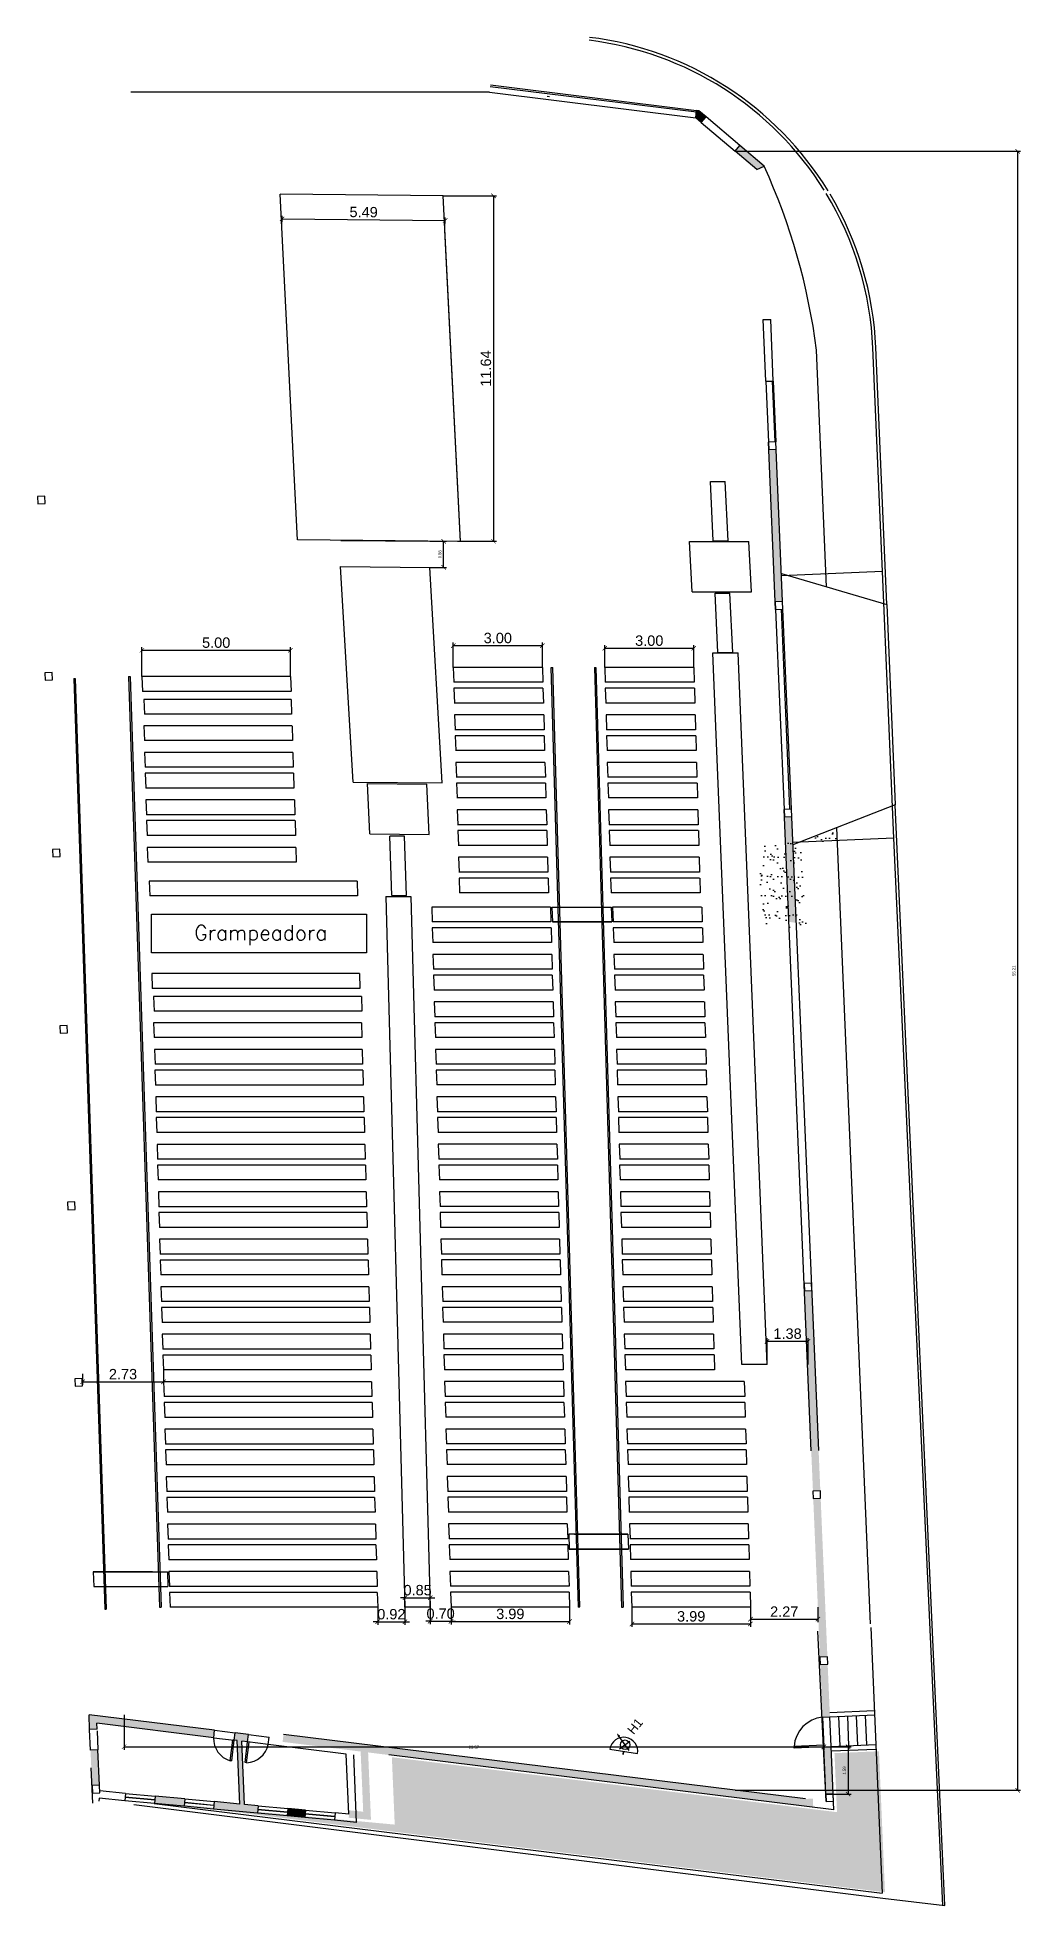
# Model space of a CAD drawing. Extents: x 642490.5 to 642523.6, y 7675175.7 to 7675238.7.
import ezdxf

# ---------------------------------------------------------------- set-up
doc = ezdxf.new("R2010")
doc.units = 0
doc.header["$MEASUREMENT"] = 0
doc.header["$PDMODE"] = 32
doc.header["$PDSIZE"] = 3
doc.layers.get('0').update_dxf_attribs({"linetype": 'CONTINUOUS'})
doc.layers.get('DEFPOINTS').update_dxf_attribs({"linetype": 'CONTINUOUS'})
for name, color, linetype in [('COTA', 1, 'CONTINUOUS'), ('SÍMBOLO', 50, 'CONTINUOUS'), ('traço fraco', 1, 'CONTINUOUS')]:
    doc.layers.add(name, color=color, linetype=linetype)
doc.styles.add('ARIAL', font='arial.ttf')
doc.styles.add('ROMANS', font='ROMANS.SHX')
doc.styles.add('Util2000', font='arial.ttf')
doc.dimstyles.new('ext_1-100_m_ms_100', dxfattribs={"dimscale": 0.1, "dimtxt": 1, "dimasz": 1.5, "dimexe": 1, "dimexo": 0, "dimgap": 0.75, "dimtad": 1, "dimzin": 1, "dimdsep": 46, "dimtxsty": 'Util2000', "dimblk": 'ARCHTICK', "dimcen": 1.5, "dimclrd": 1, "dimclre": 1, "dimclrt": 2, "dimazin": 3, "dimtfac": 1, "dimtix": 1, "dimtmove": 1, "dimatfit": 3, "dimfxl": 1, "dimtolj": 1, "dimtzin": 12, "dimarcsym": 0})

msp = doc.modelspace()

# ---------------------------------------------------------------- texts
at = {"ltscale": 0.1, "transparency": 33554687, "style": 'ROMANS'}
msp.add_text('Grampeadora', height=0.5, dxfattribs=at).set_placement((642495.814, 7675208.248))
at = {"layer": 'SÍMBOLO', "color": 240, "transparency": 33554687, "insert": (642510.374, 7675181.656), "char_height": 0.3, "width": 2.61336, "attachment_point": 1, "rotation": 50.76681, "style": 'ARIAL'}
msp.add_mtext('H1', dxfattribs=at)

# ---------------------------------------------------------------- blocks, each defined once
blk = doc.blocks.new('_ArchTick')
at = {"color": 0, "linetype": 'ByBlock', "transparency": 33554687, "const_width": 0.15}
blk.add_lwpolyline([(-0.5, -0.5), (0.5, 0.5)], dxfattribs=at)
blk = doc.blocks.new('*D1470')
at = {"color": 1, "lineweight": -2, "transparency": 33554687}
for p, q in [((642493.446, 7675182.151), (642493.446, 7675180.974)), ((642493.446, 7675181.074), (642517.013, 7675181.074)), ((642517.013, 7675181.074), (642517.013, 7675180.974))]:
    blk.add_line(p, q, dxfattribs=at)
at = {"layer": 'DEFPOINTS', "color": 0, "transparency": 33554687}
for p in [(642493.446, 7675182.151), (642517.013, 7675181.074), (642517.013, 7675181.074)]:
    blk.add_point(p, dxfattribs=at)
at = {"color": 1, "linetype": 'ByBlock', "lineweight": -2, "transparency": 33554687, "xscale": 0.15, "yscale": 0.15, "zscale": 0.15, "rotation": 180}
blk.add_blockref('_ArchTick', (642493.446, 7675181.074), dxfattribs=at)
at = {"color": 1, "linetype": 'ByBlock', "lineweight": -2, "transparency": 33554687, "xscale": 0.15, "yscale": 0.15, "zscale": 0.15}
blk.add_blockref('_ArchTick', (642517.013, 7675181.074), dxfattribs=at)
at = {"color": 2, "transparency": 33554687, "insert": (642505.23, 7675181.06), "char_height": 0.1, "attachment_point": 5, "style": 'Util2000'}
blk.add_mtext('\\A1;23.57', dxfattribs=at)
blk = doc.blocks.new('*D1471')
at = {"color": 1, "lineweight": -2, "transparency": 33554687}
for p, q in [((642517.013, 7675181.074), (642517.931, 7675181.074)), ((642517.831, 7675181.074), (642517.831, 7675179.481)), ((642517.081, 7675179.481), (642517.931, 7675179.481))]:
    blk.add_line(p, q, dxfattribs=at)
at = {"layer": 'DEFPOINTS', "color": 0, "transparency": 33554687}
for p in [(642517.013, 7675181.074), (642517.081, 7675179.481), (642517.831, 7675179.481)]:
    blk.add_point(p, dxfattribs=at)
at = {"color": 1, "linetype": 'ByBlock', "lineweight": -2, "transparency": 33554687, "xscale": 0.15, "yscale": 0.15, "zscale": 0.15}
for p, rotation in [((642517.831, 7675181.074), 90), ((642517.831, 7675179.481), 270)]:
    blk.add_blockref('_ArchTick', p, dxfattribs=dict(at, rotation=rotation))
at = {"color": 2, "transparency": 33554687, "insert": (642517.705, 7675180.277), "char_height": 0.1, "attachment_point": 5, "rotation": 90, "style": 'Util2000'}
blk.add_mtext('\\A1;1.59', dxfattribs=at)
blk = doc.blocks.new('*D1472')
at = {"color": 1, "lineweight": -2, "transparency": 33554687}
for p, q in [((642514.029, 7675234.822), (642523.644, 7675234.822)), ((642523.544, 7675234.822), (642523.544, 7675179.609)), ((642514.029, 7675179.609), (642523.644, 7675179.609))]:
    blk.add_line(p, q, dxfattribs=at)
at = {"layer": 'DEFPOINTS', "color": 0, "transparency": 33554687}
for p in [(642514.029, 7675234.822), (642514.029, 7675179.609), (642523.544, 7675179.609)]:
    blk.add_point(p, dxfattribs=at)
at = {"color": 1, "linetype": 'ByBlock', "lineweight": -2, "transparency": 33554687, "xscale": 0.15, "yscale": 0.15, "zscale": 0.15}
for p, rotation in [((642523.544, 7675234.822), 90), ((642523.544, 7675179.609), 270)]:
    blk.add_blockref('_ArchTick', p, dxfattribs=dict(at, rotation=rotation))
at = {"color": 2, "transparency": 33554687, "insert": (642523.418, 7675207.216), "char_height": 0.1, "attachment_point": 5, "rotation": 90, "style": 'Util2000'}
blk.add_mtext('\\A1;55.21', dxfattribs=at)
blk = doc.blocks.new('*D1473')
at = {"lineweight": -2, "transparency": 33554687}
for p, q in [((642498.765, 7675232.216), (642498.769, 7675232.645)), ((642504.255, 7675232.161), (642504.259, 7675232.59)), ((642498.768, 7675232.545), (642504.258, 7675232.49))]:
    blk.add_line(p, q, dxfattribs=at)
at = {"layer": 'DEFPOINTS', "color": 0, "transparency": 33554687}
for p in [(642498.765, 7675232.216), (642504.255, 7675232.161), (642504.258, 7675232.49)]:
    blk.add_point(p, dxfattribs=at)
at = {"linetype": 'ByBlock', "lineweight": -2, "transparency": 33554687, "xscale": 0.15, "yscale": 0.15, "zscale": 0.15}
for p, rotation in [((642498.768, 7675232.545), 179.426749758641), ((642504.258, 7675232.49), 359.426749758641)]:
    blk.add_blockref('_ArchTick', p, dxfattribs=dict(at, rotation=rotation))
at = {"transparency": 33554687, "insert": (642501.516, 7675232.771), "char_height": 0.35, "attachment_point": 5, "rotation": 359.42675, "style": 'Util2000'}
blk.add_mtext('\\A1;5.49', dxfattribs=at)
blk = doc.blocks.new('*D1474')
at = {"lineweight": -2, "transparency": 33554687}
for p, q in [((642504.197, 7675233.319), (642505.988, 7675233.319)), ((642505.888, 7675233.319), (642505.888, 7675221.684)), ((642504.68, 7675221.684), (642505.988, 7675221.684))]:
    blk.add_line(p, q, dxfattribs=at)
at = {"layer": 'DEFPOINTS', "color": 0, "transparency": 33554687}
for p in [(642504.197, 7675233.319), (642504.68, 7675221.684), (642505.888, 7675221.684)]:
    blk.add_point(p, dxfattribs=at)
at = {"linetype": 'ByBlock', "lineweight": -2, "transparency": 33554687, "xscale": 0.15, "yscale": 0.15, "zscale": 0.15}
for p, rotation in [((642505.888, 7675233.319), 90), ((642505.888, 7675221.684), 270)]:
    blk.add_blockref('_ArchTick', p, dxfattribs=dict(at, rotation=rotation))
at = {"transparency": 33554687, "insert": (642505.635, 7675227.502), "char_height": 0.35, "attachment_point": 5, "rotation": 90, "style": 'Util2000'}
blk.add_mtext('\\A1;11.64', dxfattribs=at)
blk = doc.blocks.new('*D1475')
at = {"lineweight": -2, "transparency": 33554687}
for p, q in [((642503.759, 7675185.782), (642503.759, 7675185.205)), ((642504.459, 7675185.782), (642504.459, 7675185.205)), ((642503.759, 7675185.305), (642503.609, 7675185.305)), ((642503.759, 7675185.305), (642504.459, 7675185.305)), ((642504.459, 7675185.305), (642504.609, 7675185.305))]:
    blk.add_line(p, q, dxfattribs=at)
at = {"layer": 'DEFPOINTS', "color": 0, "transparency": 33554687}
for p in [(642503.759, 7675185.782), (642504.459, 7675185.782), (642504.459, 7675185.305)]:
    blk.add_point(p, dxfattribs=at)
at = {"linetype": 'ByBlock', "lineweight": -2, "transparency": 33554687, "xscale": 0.15, "yscale": 0.15, "zscale": 0.15}
blk.add_blockref('_ArchTick', (642503.759, 7675185.305), dxfattribs=at)
at = {"linetype": 'ByBlock', "lineweight": -2, "transparency": 33554687, "xscale": 0.15, "yscale": 0.15, "zscale": 0.15, "rotation": 180}
blk.add_blockref('_ArchTick', (642504.459, 7675185.305), dxfattribs=at)
at = {"transparency": 33554687, "insert": (642504.109, 7675185.558), "char_height": 0.35, "attachment_point": 5, "style": 'Util2000'}
blk.add_mtext('\\A1;0.70', dxfattribs=at)
blk = doc.blocks.new('*D1476')
at = {"lineweight": -2, "transparency": 33554687}
for p, q in [((642502.909, 7675186.095), (642502.759, 7675186.095)), ((642502.909, 7675185.782), (642502.909, 7675186.195)), ((642502.909, 7675186.095), (642503.759, 7675186.095)), ((642503.759, 7675185.782), (642503.759, 7675186.195)), ((642503.759, 7675186.095), (642503.909, 7675186.095))]:
    blk.add_line(p, q, dxfattribs=at)
at = {"layer": 'DEFPOINTS', "color": 0, "transparency": 33554687}
for p in [(642503.759, 7675186.095), (642502.909, 7675185.782), (642503.759, 7675185.782)]:
    blk.add_point(p, dxfattribs=at)
at = {"linetype": 'ByBlock', "lineweight": -2, "transparency": 33554687, "xscale": 0.15, "yscale": 0.15, "zscale": 0.15}
blk.add_blockref('_ArchTick', (642502.909, 7675186.095), dxfattribs=at)
at = {"linetype": 'ByBlock', "lineweight": -2, "transparency": 33554687, "xscale": 0.15, "yscale": 0.15, "zscale": 0.15, "rotation": 180}
blk.add_blockref('_ArchTick', (642503.759, 7675186.095), dxfattribs=at)
at = {"transparency": 33554687, "insert": (642503.334, 7675186.349), "char_height": 0.35, "attachment_point": 5, "style": 'Util2000'}
blk.add_mtext('\\A1;0.85', dxfattribs=at)
blk = doc.blocks.new('*D1477')
at = {"lineweight": -2, "transparency": 33554687}
for p, q in [((642504.459, 7675185.782), (642504.459, 7675185.195)), ((642508.453, 7675185.782), (642508.453, 7675185.195)), ((642504.459, 7675185.295), (642508.453, 7675185.295))]:
    blk.add_line(p, q, dxfattribs=at)
at = {"layer": 'DEFPOINTS', "color": 0, "transparency": 33554687}
for p in [(642504.459, 7675185.782), (642508.453, 7675185.782), (642508.453, 7675185.295)]:
    blk.add_point(p, dxfattribs=at)
at = {"linetype": 'ByBlock', "lineweight": -2, "transparency": 33554687, "xscale": 0.15, "yscale": 0.15, "zscale": 0.15, "rotation": 180}
blk.add_blockref('_ArchTick', (642504.459, 7675185.295), dxfattribs=at)
at = {"linetype": 'ByBlock', "lineweight": -2, "transparency": 33554687, "xscale": 0.15, "yscale": 0.15, "zscale": 0.15}
blk.add_blockref('_ArchTick', (642508.453, 7675185.295), dxfattribs=at)
at = {"transparency": 33554687, "insert": (642506.456, 7675185.549), "char_height": 0.35, "attachment_point": 5, "style": 'Util2000'}
blk.add_mtext('\\A1;3.99', dxfattribs=at)
blk = doc.blocks.new('*D1478')
at = {"lineweight": -2, "transparency": 33554687}
for p, q in [((642492.049, 7675193.639), (642492.049, 7675193.271)), ((642494.774, 7675193.771), (642494.774, 7675193.271)), ((642492.049, 7675193.371), (642494.774, 7675193.371))]:
    blk.add_line(p, q, dxfattribs=at)
at = {"layer": 'DEFPOINTS', "color": 0, "transparency": 33554687}
for p in [(642492.049, 7675193.639), (642494.774, 7675193.771), (642494.774, 7675193.371)]:
    blk.add_point(p, dxfattribs=at)
at = {"linetype": 'ByBlock', "lineweight": -2, "transparency": 33554687, "xscale": 0.15, "yscale": 0.15, "zscale": 0.15, "rotation": 180}
blk.add_blockref('_ArchTick', (642492.049, 7675193.371), dxfattribs=at)
at = {"linetype": 'ByBlock', "lineweight": -2, "transparency": 33554687, "xscale": 0.15, "yscale": 0.15, "zscale": 0.15}
blk.add_blockref('_ArchTick', (642494.774, 7675193.371), dxfattribs=at)
at = {"transparency": 33554687, "insert": (642493.411, 7675193.625), "char_height": 0.35, "attachment_point": 5, "style": 'Util2000'}
blk.add_mtext('\\A1;2.73', dxfattribs=at)
blk = doc.blocks.new('*D1479')
at = {"lineweight": -2, "transparency": 33554687}
for p, q in [((642501.989, 7675185.774), (642501.989, 7675185.185)), ((642502.909, 7675185.782), (642502.909, 7675185.185)), ((642501.989, 7675185.285), (642501.839, 7675185.285)), ((642501.989, 7675185.285), (642502.909, 7675185.285)), ((642502.909, 7675185.285), (642503.059, 7675185.285))]:
    blk.add_line(p, q, dxfattribs=at)
at = {"layer": 'DEFPOINTS', "color": 0, "transparency": 33554687}
for p in [(642501.989, 7675185.774), (642502.909, 7675185.782), (642502.909, 7675185.285)]:
    blk.add_point(p, dxfattribs=at)
at = {"linetype": 'ByBlock', "lineweight": -2, "transparency": 33554687, "xscale": 0.15, "yscale": 0.15, "zscale": 0.15}
blk.add_blockref('_ArchTick', (642501.989, 7675185.285), dxfattribs=at)
at = {"linetype": 'ByBlock', "lineweight": -2, "transparency": 33554687, "xscale": 0.15, "yscale": 0.15, "zscale": 0.15, "rotation": 180}
blk.add_blockref('_ArchTick', (642502.909, 7675185.285), dxfattribs=at)
at = {"transparency": 33554687, "insert": (642502.449, 7675185.539), "char_height": 0.35, "attachment_point": 5, "style": 'Util2000'}
blk.add_mtext('\\A1;0.92', dxfattribs=at)
blk = doc.blocks.new('*D1480')
at = {"lineweight": -2, "transparency": 33554687}
for p, q in [((642515.102, 7675193.954), (642515.102, 7675194.835)), ((642516.486, 7675193.954), (642516.486, 7675194.835)), ((642515.102, 7675194.735), (642516.486, 7675194.735))]:
    blk.add_line(p, q, dxfattribs=at)
at = {"layer": 'DEFPOINTS', "color": 0, "transparency": 33554687}
for p in [(642516.486, 7675194.735), (642515.102, 7675193.954), (642516.486, 7675193.954)]:
    blk.add_point(p, dxfattribs=at)
at = {"linetype": 'ByBlock', "lineweight": -2, "transparency": 33554687, "xscale": 0.15, "yscale": 0.15, "zscale": 0.15, "rotation": 180}
blk.add_blockref('_ArchTick', (642515.102, 7675194.735), dxfattribs=at)
at = {"linetype": 'ByBlock', "lineweight": -2, "transparency": 33554687, "xscale": 0.15, "yscale": 0.15, "zscale": 0.15}
blk.add_blockref('_ArchTick', (642516.486, 7675194.735), dxfattribs=at)
at = {"transparency": 33554687, "insert": (642515.794, 7675194.989), "char_height": 0.35, "attachment_point": 5, "style": 'Util2000'}
blk.add_mtext('\\A1;1.38', dxfattribs=at)
blk = doc.blocks.new('*D1481')
at = {"lineweight": -2, "transparency": 33554687}
for p, q in [((642514.545, 7675185.782), (642514.545, 7675185.276)), ((642516.816, 7675185.782), (642516.816, 7675185.276)), ((642514.545, 7675185.376), (642516.816, 7675185.376))]:
    blk.add_line(p, q, dxfattribs=at)
at = {"layer": 'DEFPOINTS', "color": 0, "transparency": 33554687}
for p in [(642514.545, 7675185.782), (642516.816, 7675185.782), (642516.816, 7675185.376)]:
    blk.add_point(p, dxfattribs=at)
at = {"linetype": 'ByBlock', "lineweight": -2, "transparency": 33554687, "xscale": 0.15, "yscale": 0.15, "zscale": 0.15, "rotation": 180}
blk.add_blockref('_ArchTick', (642514.545, 7675185.376), dxfattribs=at)
at = {"linetype": 'ByBlock', "lineweight": -2, "transparency": 33554687, "xscale": 0.15, "yscale": 0.15, "zscale": 0.15}
blk.add_blockref('_ArchTick', (642516.816, 7675185.376), dxfattribs=at)
at = {"transparency": 33554687, "insert": (642515.681, 7675185.627), "char_height": 0.35, "attachment_point": 5, "style": 'Util2000'}
blk.add_mtext('\\A1;2.27', dxfattribs=at)
blk = doc.blocks.new('*D1482')
at = {"lineweight": -2, "transparency": 33554687}
for p, q in [((642494.05, 7675217.126), (642494.05, 7675218.114)), ((642494.05, 7675218.014), (642499.05, 7675218.014)), ((642499.05, 7675217.126), (642499.05, 7675218.114))]:
    blk.add_line(p, q, dxfattribs=at)
at = {"layer": 'DEFPOINTS', "color": 0, "transparency": 33554687}
for p in [(642499.05, 7675218.014), (642494.05, 7675217.126), (642499.05, 7675217.126)]:
    blk.add_point(p, dxfattribs=at)
at = {"linetype": 'ByBlock', "lineweight": -2, "transparency": 33554687, "xscale": 0.15, "yscale": 0.15, "zscale": 0.15, "rotation": 180}
blk.add_blockref('_ArchTick', (642494.05, 7675218.014), dxfattribs=at)
at = {"linetype": 'ByBlock', "lineweight": -2, "transparency": 33554687, "xscale": 0.15, "yscale": 0.15, "zscale": 0.15}
blk.add_blockref('_ArchTick', (642499.05, 7675218.014), dxfattribs=at)
at = {"transparency": 33554687, "insert": (642496.55, 7675218.267), "char_height": 0.35, "attachment_point": 5, "style": 'Util2000'}
blk.add_mtext('\\A1;5.00', dxfattribs=at)
blk = doc.blocks.new('*D1483')
at = {"lineweight": -2, "transparency": 33554687}
for p, q in [((642504.536, 7675217.434), (642504.536, 7675218.269)), ((642504.536, 7675218.169), (642507.536, 7675218.169)), ((642507.536, 7675217.434), (642507.536, 7675218.269))]:
    blk.add_line(p, q, dxfattribs=at)
at = {"layer": 'DEFPOINTS', "color": 0, "transparency": 33554687}
for p in [(642507.536, 7675218.169), (642504.536, 7675217.434), (642507.536, 7675217.434)]:
    blk.add_point(p, dxfattribs=at)
at = {"linetype": 'ByBlock', "lineweight": -2, "transparency": 33554687, "xscale": 0.15, "yscale": 0.15, "zscale": 0.15, "rotation": 180}
blk.add_blockref('_ArchTick', (642504.536, 7675218.169), dxfattribs=at)
at = {"linetype": 'ByBlock', "lineweight": -2, "transparency": 33554687, "xscale": 0.15, "yscale": 0.15, "zscale": 0.15}
blk.add_blockref('_ArchTick', (642507.536, 7675218.169), dxfattribs=at)
at = {"transparency": 33554687, "insert": (642506.036, 7675218.423), "char_height": 0.35, "attachment_point": 5, "style": 'Util2000'}
blk.add_mtext('\\A1;3.00', dxfattribs=at)
blk = doc.blocks.new('*D1484')
at = {"lineweight": -2, "transparency": 33554687}
for p, q in [((642509.636, 7675217.434), (642509.636, 7675218.18)), ((642512.636, 7675217.434), (642512.636, 7675218.18)), ((642509.636, 7675218.08), (642512.636, 7675218.08))]:
    blk.add_line(p, q, dxfattribs=at)
at = {"layer": 'DEFPOINTS', "color": 0, "transparency": 33554687}
for p in [(642512.636, 7675218.08), (642509.636, 7675217.434), (642512.636, 7675217.434)]:
    blk.add_point(p, dxfattribs=at)
at = {"linetype": 'ByBlock', "lineweight": -2, "transparency": 33554687, "xscale": 0.15, "yscale": 0.15, "zscale": 0.15, "rotation": 180}
blk.add_blockref('_ArchTick', (642509.636, 7675218.08), dxfattribs=at)
at = {"linetype": 'ByBlock', "lineweight": -2, "transparency": 33554687, "xscale": 0.15, "yscale": 0.15, "zscale": 0.15}
blk.add_blockref('_ArchTick', (642512.636, 7675218.08), dxfattribs=at)
at = {"transparency": 33554687, "insert": (642511.136, 7675218.334), "char_height": 0.35, "attachment_point": 5, "style": 'Util2000'}
blk.add_mtext('\\A1;3.00', dxfattribs=at)
blk = doc.blocks.new('*D1485')
at = {"lineweight": -2, "transparency": 33554687}
for p, q in [((642510.552, 7675185.782), (642510.552, 7675185.112)), ((642514.545, 7675185.782), (642514.545, 7675185.112)), ((642510.552, 7675185.212), (642514.545, 7675185.212))]:
    blk.add_line(p, q, dxfattribs=at)
at = {"layer": 'DEFPOINTS', "color": 0, "transparency": 33554687}
for p in [(642510.552, 7675185.782), (642514.545, 7675185.782), (642514.545, 7675185.212)]:
    blk.add_point(p, dxfattribs=at)
at = {"linetype": 'ByBlock', "lineweight": -2, "transparency": 33554687, "xscale": 0.15, "yscale": 0.15, "zscale": 0.15, "rotation": 180}
blk.add_blockref('_ArchTick', (642510.552, 7675185.212), dxfattribs=at)
at = {"linetype": 'ByBlock', "lineweight": -2, "transparency": 33554687, "xscale": 0.15, "yscale": 0.15, "zscale": 0.15}
blk.add_blockref('_ArchTick', (642514.545, 7675185.212), dxfattribs=at)
at = {"transparency": 33554687, "insert": (642512.548, 7675185.466), "char_height": 0.35, "attachment_point": 5, "style": 'Util2000'}
blk.add_mtext('\\A1;3.99', dxfattribs=at)
blk = doc.blocks.new('*D1486')
at = {"color": 1, "lineweight": -2, "transparency": 33554687}
for p, q in [((642503.75, 7675221.684), (642504.311, 7675221.684)), ((642504.211, 7675220.805), (642504.211, 7675221.684)), ((642503.742, 7675220.805), (642504.311, 7675220.805))]:
    blk.add_line(p, q, dxfattribs=at)
at = {"layer": 'DEFPOINTS', "color": 0, "transparency": 33554687}
for p in [(642503.75, 7675221.684), (642504.211, 7675221.684), (642503.742, 7675220.805)]:
    blk.add_point(p, dxfattribs=at)
at = {"color": 1, "linetype": 'ByBlock', "lineweight": -2, "transparency": 33554687, "xscale": 0.15, "yscale": 0.15, "zscale": 0.15}
for p, rotation in [((642504.211, 7675221.684), 90), ((642504.211, 7675220.805), 270)]:
    blk.add_blockref('_ArchTick', p, dxfattribs=dict(at, rotation=rotation))
at = {"color": 2, "transparency": 33554687, "insert": (642504.085, 7675221.245), "char_height": 0.1, "attachment_point": 5, "rotation": 90, "style": 'Util2000'}
blk.add_mtext('\\A1;0.88', dxfattribs=at)

# ---------------------------------------------------------------- dimensions: what is measured, and where the dimension line sits
at = {"transparency": 33554687}
for base, p1, p2, picture, middle in [((642523.544, 7675179.609), (642514.029, 7675234.822), (642514.029, 7675179.609), '*D1472', (642523.418, 7675207.216)), ((642504.211, 7675221.684), (642503.742, 7675220.805), (642503.75, 7675221.684), '*D1486', (642504.085, 7675221.245)), ((642517.831, 7675179.481), (642517.013, 7675181.074), (642517.081, 7675179.481), '*D1471', (642517.705, 7675180.277))]:
    dim = msp.add_linear_dim(base=base, p1=p1, p2=p2, angle=90, dimstyle='ext_1-100_m_ms_100', dxfattribs=at)
    dim.commit()
    dim.dimension.update_dxf_attribs({"geometry": picture, "text_midpoint": middle})
for base, p1, p2, angle, picture, middle in [((642505.8884, 7675221.684), (642504.1967, 7675233.3194), (642504.6804, 7675221.684), 90, '*D1474', (642505.6347, 7675227.5017)), ((642504.258, 7675232.49), (642498.765, 7675232.216), (642504.255, 7675232.161), 359.42675, '*D1473', (642501.516, 7675232.771))]:
    dim = msp.add_linear_dim(base=base, p1=p1, p2=p2, angle=angle, dimstyle='ext_1-100_m_ms_100', override={"dimtxt": 3.5, "dimclrd": 256, "dimclre": 256, "dimclrt": 256}, dxfattribs=at)
    dim.commit()
    dim.dimension.update_dxf_attribs({"geometry": picture, "text_midpoint": middle})
for base, p1, p2, picture, middle in [((642499.05, 7675218.014), (642494.05, 7675217.126), (642499.05, 7675217.126), '*D1482', (642496.55, 7675218.267)), ((642507.536, 7675218.169), (642504.536, 7675217.434), (642507.536, 7675217.434), '*D1483', (642506.036, 7675218.423)), ((642512.636, 7675218.08), (642509.636, 7675217.434), (642512.636, 7675217.434), '*D1484', (642511.136, 7675218.334)), ((642516.486, 7675194.735), (642515.102, 7675193.954), (642516.486, 7675193.954), '*D1480', (642515.794, 7675194.989)), ((642494.7741, 7675193.3714), (642492.0488, 7675193.639), (642494.7741, 7675193.7711), '*D1478', (642493.4115, 7675193.6252)), ((642503.759, 7675186.095), (642502.909, 7675185.782), (642503.759, 7675185.782), '*D1476', (642503.334, 7675186.349)), ((642502.909, 7675185.285), (642501.989, 7675185.774), (642502.909, 7675185.782), '*D1479', (642502.449, 7675185.539)), ((642504.459, 7675185.305), (642503.759, 7675185.782), (642504.459, 7675185.782), '*D1475', (642504.109, 7675185.558)), ((642508.453, 7675185.295), (642504.459, 7675185.782), (642508.453, 7675185.782), '*D1477', (642506.456, 7675185.549)), ((642514.545, 7675185.212), (642510.552, 7675185.782), (642514.545, 7675185.782), '*D1485', (642512.548, 7675185.466)), ((642516.816, 7675185.376), (642514.545, 7675185.782), (642516.816, 7675185.782), '*D1481', (642515.681, 7675185.627))]:
    dim = msp.add_linear_dim(base=base, p1=p1, p2=p2, dimstyle='ext_1-100_m_ms_100', override={"dimtxt": 3.5, "dimclrd": 256, "dimclre": 256, "dimclrt": 256}, dxfattribs=at)
    dim.commit()
    dim.dimension.update_dxf_attribs({"geometry": picture, "text_midpoint": middle})
dim = msp.add_linear_dim(base=(642517.013, 7675181.074), p1=(642493.446, 7675182.151), p2=(642517.013, 7675181.074), dimstyle='ext_1-100_m_ms_100', dxfattribs=at)
dim.commit()
dim.dimension.update_dxf_attribs({"geometry": '*D1470', "text_midpoint": (642505.23, 7675180.934), "dimtype": 160})

# ---------------------------------------------------------------- hatches: boundary and pattern name
at = {"layer": 'traço fraco', "transparency": 33554687}
h = msp.add_hatch(color=251, dxfattribs=at)
h.dxf.hatch_style = 1
h.paths.add_polyline_path([(642513.048, 7675235.984), (642512.806, 7675236.189), (642512.732, 7675236.198), (642512.701, 7675235.95), (642512.886, 7675235.793)])
h = msp.add_hatch(color=251, dxfattribs=at)
h.dxf.hatch_style = 1
h.paths.add_polyline_path([(642514.191, 7675235.013), (642514.029, 7675234.822), (642514.76, 7675234.202), (642515.005, 7675234.322)])
h = msp.add_hatch(color=251, dxfattribs=at)
h.dxf.hatch_style = 1
h.paths.add_polyline_path([(642515.41, 7675224.783), (642515.161, 7675224.772), (642515.378, 7675219.64), (642515.628, 7675219.651)])
h = msp.add_hatch(color=251, dxfattribs=at)
h.dxf.hatch_style = 1
h.paths.add_polyline_path([(642515.936, 7675212.407), (642515.686, 7675212.397), (642515.836, 7675208.867), (642516.088, 7675208.827)])
h = msp.add_hatch(dxfattribs=at)
h.set_pattern_fill('AR-SAND', color=251, scale=0.01, angle=350.76681)
h.set_pattern_definition([(28.2668, (642465.1862, 7675393.945), (0.0627348, 0.48563944), [0, -0.38608, 0, -0.4318, 0, -0.41275]), (358.2668, (642465.1862, 7675393.945), (0.5587158, 0.6354102), [0, -0.20828, 0, -0.34798, 0, -0.13335]), (318.2668, (642464.8778, 7675393.99513), (0.7809745, -0.1254985), [0, -0.127, 0, -0.4572, 0, -0.5969]), (308.2668, (642464.8778, 7675393.9951), (0.789433, 0.097526), [0, -0.0635, 0, -0.29972, 0, -0.3429])])
h.paths.add_polyline_path([(642517.472, 7675211.597), (642517.453, 7675212.036), (642516.191, 7675211.542)])
h = msp.add_hatch(dxfattribs=at)
h.set_pattern_fill('AR-SAND', color=251, scale=0.01, angle=350.76681)
h.set_pattern_definition([(28.2668, (642464.00714, 7675393.945), (0.0627348, 0.48563944), [0, -0.38608, 0, -0.4318, 0, -0.41275]), (358.2668, (642464.00714, 7675393.945), (0.5587158, 0.6354102), [0, -0.20828, 0, -0.34798, 0, -0.13335]), (318.2668, (642463.69877, 7675393.99513), (0.7809745, -0.1254985), [0, -0.127, 0, -0.4572, 0, -0.5969]), (308.2668, (642463.6988, 7675393.9951), (0.789433, 0.097526), [0, -0.0635, 0, -0.29972, 0, -0.3429])])
h.paths.add_polyline_path([(642516.292, 7675211.597), (642515.012, 7675211.542), (642514.797, 7675211.458), (642514.909, 7675208.827), (642516.421, 7675208.581)])
h = msp.add_hatch(color=251, dxfattribs=at)
h.dxf.hatch_style = 1
h.paths.add_polyline_path([(642516.612, 7675196.442), (642516.362, 7675196.432), (642516.649, 7675189.688), (642516.898, 7675189.698)])
h = msp.add_hatch(color=251, dxfattribs=at)
h.dxf.hatch_style = 1
h.paths.add_polyline_path([(642516.909, 7675189.449), (642516.659, 7675189.438), (642516.886, 7675184.093), (642517.136, 7675184.103)])
h = msp.add_hatch(color=251, dxfattribs=at)
h.dxf.hatch_style = 1
h.paths.add_polyline_path([(642517.145, 7675183.858), (642516.895, 7675183.847), (642516.971, 7675182.073), (642517.221, 7675182.083)])
h = msp.add_hatch(color=251, dxfattribs=at)
h.dxf.hatch_style = 1
h.paths.add_polyline_path([(642496.465, 7675181.381), (642496.495, 7675181.629), (642492.267, 7675182.151), (642492.288, 7675181.656), (642492.538, 7675181.667), (642492.538, 7675181.667), (642492.53, 7675181.866)])
h = msp.add_hatch(color=251, dxfattribs=at)
h.dxf.hatch_style = 1
h.paths.add_polyline_path([(642497.964, 7675179.088), (642497.5, 7675179.132), (642497.41, 7675181.264), (642497.608, 7675181.239), (642497.639, 7675181.488), (642497.19, 7675181.543), (642497.159, 7675181.295), (642497.259, 7675181.283), (642497.349, 7675179.146), (642496.486, 7675179.227), (642496.463, 7675178.978), (642497.941, 7675178.84)])
h = msp.add_hatch(color=251, dxfattribs=at)
h.dxf.hatch_style = 1
h.paths.add_polyline_path([(642516.647, 7675179.328), (642516.397, 7675179.317), (642498.818, 7675181.488), (642498.787, 7675181.239), (642501.415, 7675180.915), (642501.476, 7675179.498), (642501.477, 7675179.464), (642501.477, 7675179.464), (642501.501, 7675178.889), (642501.037, 7675178.932), (642501.014, 7675178.684), (642501.763, 7675178.613), (642501.667, 7675180.884), (642516.659, 7675179.033)])
h = msp.add_hatch(color=251, dxfattribs=at)
h.dxf.hatch_style = 1
h.paths.add_polyline_path([(642517.263, 7675181.084), (642517.013, 7675181.074), (642517.081, 7675179.481), (642517.331, 7675179.492)])
h = msp.add_hatch(color=251, dxfattribs=at)
h.dxf.hatch_style = 1
h.paths.add_polyline_path([(642492.601, 7675180.18), (642492.6, 7675180.213), (642492.6, 7675180.213), (642492.568, 7675180.967), (642492.318, 7675180.957), (642492.368, 7675179.767), (642492.618, 7675179.778)])
h = msp.add_hatch(dxfattribs=at)
h.set_pattern_fill('AR-SAND', color=251, scale=0.01, angle=350.76681)
h.set_pattern_definition([(28.2668, (642468.8188, 7675390.8833), (0.0627348, 0.48563944), [0, -0.38608, 0, -0.4318, 0, -0.41275]), (358.2668, (642468.8188, 7675390.8833), (0.5587158, 0.6354102), [0, -0.20828, 0, -0.34798, 0, -0.13335]), (318.2668, (642468.51045, 7675390.9334), (0.7809745, -0.1254985), [0, -0.127, 0, -0.4572, 0, -0.5969]), (308.2668, (642468.51045, 7675390.9334), (0.789433, 0.097526), [0, -0.0635, 0, -0.29972, 0, -0.3429])])
h.paths.add_polyline_path([(642518.873, 7675180.923), (642517.374, 7675180.86), (642517.459, 7675178.872), (642502.467, 7675180.723), (642502.563, 7675178.453), (642494.564, 7675179.2), (642519.075, 7675176.174)])
h = msp.add_hatch(color=251, dxfattribs=at)
h.dxf.hatch_style = 1
h.paths.add_polyline_path([(642495.491, 7675179.32), (642494.495, 7675179.413), (642494.472, 7675179.164), (642495.467, 7675179.071)])
h = msp.add_hatch(color=251, dxfattribs=at)
h.dxf.hatch_style = 1
h.paths.add_polyline_path([(642499.557, 7675178.94), (642498.96, 7675178.995), (642498.937, 7675178.747), (642499.534, 7675178.691)])

# ---------------------------------------------------------------- linework, layer by layer
at = {"transparency": 33554687}
for p, q in [((642499.289, 7675221.729), (642498.707, 7675233.374)), ((642504.197, 7675233.319), (642498.707, 7675233.374)), ((642504.779, 7675221.684), (642504.197, 7675233.319)), ((642504.779, 7675221.674), (642504.255, 7675232.161)), ((642514.975, 7675229.151), (642515.225, 7675229.151)), ((642515.062, 7675227.082), (642514.975, 7675229.151)), ((642515.313, 7675227.082), (642515.225, 7675229.151)), ((642515.062, 7675227.082), (642515.313, 7675227.082)), ((642513.292, 7675221.703), (642513.198, 7675223.701)), ((642513.198, 7675223.701), (642513.698, 7675223.701)), ((642513.792, 7675221.703), (642513.698, 7675223.701)), ((642504.779, 7675221.674), (642499.289, 7675221.729)), ((642500.751, 7675221.714), (642503.75, 7675221.684)), ((642512.49, 7675221.675), (642514.49, 7675221.676)), ((642512.583, 7675219.978), (642512.49, 7675221.675)), ((642513.292, 7675221.703), (642513.792, 7675221.703)), ((642514.583, 7675219.979), (642514.49, 7675221.676)), ((642501.158, 7675213.574), (642500.742, 7675220.835)), ((642500.742, 7675220.835), (642503.742, 7675220.805)), ((642504.157, 7675213.544), (642503.742, 7675220.805)), ((642512.583, 7675219.978), (642514.583, 7675219.979)), ((642513.446, 7675217.938), (642513.352, 7675219.936)), ((642513.352, 7675219.936), (642513.852, 7675219.936)), ((642513.946, 7675217.938), (642513.852, 7675219.936)), ((642514.252, 7675193.954), (642513.276, 7675217.929)), ((642513.276, 7675217.929), (642514.126, 7675217.929)), ((642513.446, 7675217.938), (642513.946, 7675217.938)), ((642515.102, 7675193.954), (642514.126, 7675217.929)), ((642491.751, 7675217.063), (642491.801, 7675217.065)), ((642491.751, 7675217.063), (642492.797, 7675185.711)), ((642491.801, 7675217.065), (642492.847, 7675185.712)), ((642493.6, 7675217.125), (642493.65, 7675217.126)), ((642493.6, 7675217.125), (642494.646, 7675185.772)), ((642493.65, 7675217.126), (642494.696, 7675185.774)), ((642508.753, 7675185.782), (642507.836, 7675217.434)), ((642507.836, 7675217.434), (642507.886, 7675217.434)), ((642508.803, 7675185.784), (642507.886, 7675217.435)), ((642509.286, 7675217.432), (642509.336, 7675217.434)), ((642509.286, 7675217.432), (642510.202, 7675185.781)), ((642509.336, 7675217.434), (642510.252, 7675185.782)), ((642501.158, 7675213.574), (642504.157, 7675213.544)), ((642501.724, 7675211.828), (642501.648, 7675213.526)), ((642501.648, 7675213.526), (642503.648, 7675213.506)), ((642503.724, 7675211.808), (642503.648, 7675213.506)), ((642501.724, 7675211.828), (642503.724, 7675211.808)), ((642502.461, 7675209.748), (642502.393, 7675211.747)), ((642502.893, 7675211.747), (642502.393, 7675211.747)), ((642502.961, 7675209.748), (642502.893, 7675211.747)), ((642502.269, 7675209.713), (642503.106, 7675209.713)), ((642502.269, 7675209.713), (642502.909, 7675185.782)), ((642502.461, 7675209.748), (642502.961, 7675209.748)), ((642503.106, 7675209.713), (642503.759, 7675185.782)), ((642507.859, 7675209.363), (642507.872, 7675208.864)), ((642507.859, 7675209.363), (642509.851, 7675209.363)), ((642509.851, 7675209.363), (642509.872, 7675208.864)), ((642494.367, 7675207.821), (642494.367, 7675209.121)), ((642494.367, 7675209.121), (642501.617, 7675209.121)), ((642501.617, 7675209.121), (642501.617, 7675207.821)), ((642507.872, 7675208.864), (642509.874, 7675208.863)), ((642509.872, 7675208.864), (642507.872, 7675208.864)), ((642501.617, 7675207.821), (642494.367, 7675207.821)), ((642515.102, 7675193.954), (642514.252, 7675193.954)), ((642508.422, 7675188.235), (642508.436, 7675187.735)), ((642510.415, 7675188.235), (642508.422, 7675188.235)), ((642508.616, 7675188.234), (642510.415, 7675188.235)), ((642510.415, 7675188.235), (642510.436, 7675187.735)), ((642508.436, 7675187.735), (642510.437, 7675187.735)), ((642510.436, 7675187.735), (642508.436, 7675187.735)), ((642492.405, 7675186.97), (642492.426, 7675186.471)), ((642494.407, 7675186.97), (642492.405, 7675186.97)), ((642492.405, 7675186.97), (642494.905, 7675186.97)), ((642493.106, 7675186.97), (642494.407, 7675186.97)), ((642494.905, 7675186.97), (642494.926, 7675186.471)), ((642492.426, 7675186.471), (642494.926, 7675186.471)), ((642492.797, 7675185.711), (642492.847, 7675185.712)), ((642494.646, 7675185.772), (642494.696, 7675185.774)), ((642503.759, 7675185.782), (642502.909, 7675185.782)), ((642508.753, 7675185.782), (642508.803, 7675185.784)), ((642510.202, 7675185.781), (642510.252, 7675185.782)), ((642517.091, 7675179.231), (642516.816, 7675184.97))]:
    msp.add_line(p, q, dxfattribs=at)
at = {"color": 2, "transparency": 33554687}
for p, q in [((642494.05, 7675217.126), (642494.07, 7675216.626)), ((642499.05, 7675217.126), (642494.05, 7675217.126)), ((642499.056, 7675217.126), (642499.07, 7675216.626)), ((642504.536, 7675217.434), (642504.556, 7675216.934)), ((642507.536, 7675217.434), (642504.536, 7675217.434)), ((642507.55, 7675216.934), (642504.55, 7675216.934)), ((642507.536, 7675217.434), (642507.55, 7675216.934)), ((642509.636, 7675217.434), (642509.656, 7675216.934)), ((642512.636, 7675217.434), (642509.636, 7675217.434)), ((642512.65, 7675216.934), (642509.656, 7675216.934)), ((642512.64, 7675217.434), (642512.654, 7675216.934)), ((642499.066, 7675216.626), (642494.07, 7675216.626)), ((642494.115, 7675216.357), (642494.135, 7675215.857)), ((642499.074, 7675216.357), (642494.115, 7675216.357)), ((642499.074, 7675216.357), (642499.088, 7675215.857)), ((642504.555, 7675216.734), (642504.575, 7675216.234)), ((642507.555, 7675216.734), (642504.555, 7675216.734)), ((642507.569, 7675216.234), (642504.569, 7675216.234)), ((642507.555, 7675216.734), (642507.569, 7675216.234)), ((642509.655, 7675216.734), (642509.675, 7675216.234)), ((642512.656, 7675216.734), (642509.655, 7675216.734)), ((642512.67, 7675216.234), (642509.675, 7675216.234)), ((642512.659, 7675216.734), (642512.673, 7675216.234)), ((642499.09, 7675215.857), (642494.135, 7675215.857)), ((642504.58, 7675215.835), (642504.6, 7675215.335)), ((642507.58, 7675215.835), (642504.58, 7675215.835)), ((642507.58, 7675215.835), (642507.594, 7675215.335)), ((642509.68, 7675215.835), (642509.7, 7675215.335)), ((642512.681, 7675215.835), (642509.68, 7675215.835)), ((642512.684, 7675215.835), (642512.698, 7675215.335)), ((642494.115, 7675215.471), (642494.135, 7675214.971)), ((642499.102, 7675215.471), (642494.115, 7675215.471)), ((642499.118, 7675214.971), (642494.135, 7675214.971)), ((642499.104, 7675215.471), (642499.118, 7675214.971)), ((642507.594, 7675215.335), (642504.593, 7675215.335)), ((642504.599, 7675215.135), (642504.619, 7675214.635)), ((642507.599, 7675215.135), (642504.599, 7675215.135)), ((642507.599, 7675215.135), (642507.613, 7675214.635)), ((642509.699, 7675215.135), (642509.719, 7675214.635)), ((642512.7, 7675215.135), (642509.699, 7675215.135)), ((642512.694, 7675215.335), (642509.7, 7675215.335)), ((642512.703, 7675215.135), (642512.717, 7675214.635)), ((642494.139, 7675214.571), (642494.16, 7675214.071)), ((642499.131, 7675214.571), (642494.139, 7675214.571)), ((642499.131, 7675214.571), (642499.145, 7675214.071)), ((642507.613, 7675214.635), (642504.613, 7675214.635)), ((642512.714, 7675214.635), (642509.719, 7675214.635)), ((642494.159, 7675213.872), (642494.179, 7675213.372)), ((642499.153, 7675213.872), (642494.159, 7675213.872)), ((642499.147, 7675214.071), (642494.16, 7675214.071)), ((642499.155, 7675213.872), (642499.169, 7675213.372)), ((642504.623, 7675214.236), (642504.644, 7675213.736)), ((642507.623, 7675214.236), (642504.623, 7675214.236)), ((642507.637, 7675213.736), (642504.637, 7675213.736)), ((642507.623, 7675214.236), (642507.637, 7675213.736)), ((642509.723, 7675214.236), (642509.744, 7675213.736)), ((642512.725, 7675214.236), (642509.723, 7675214.236)), ((642512.738, 7675213.736), (642509.744, 7675213.736)), ((642512.727, 7675214.236), (642512.741, 7675213.736)), ((642499.169, 7675213.372), (642494.179, 7675213.372)), ((642504.642, 7675213.537), (642504.663, 7675213.037)), ((642507.642, 7675213.537), (642504.643, 7675213.537)), ((642507.642, 7675213.537), (642507.656, 7675213.037)), ((642509.742, 7675213.537), (642509.763, 7675213.037)), ((642512.744, 7675213.537), (642509.742, 7675213.537)), ((642512.747, 7675213.537), (642512.76, 7675213.037)), ((642494.184, 7675212.972), (642494.204, 7675212.472)), ((642499.182, 7675212.972), (642494.184, 7675212.972)), ((642499.197, 7675212.472), (642494.204, 7675212.472)), ((642499.19, 7675212.972), (642499.204, 7675212.472)), ((642507.656, 7675213.037), (642504.656, 7675213.037)), ((642504.667, 7675212.637), (642504.687, 7675212.137)), ((642507.667, 7675212.637), (642504.667, 7675212.637)), ((642507.667, 7675212.637), (642507.681, 7675212.137)), ((642512.758, 7675213.037), (642509.763, 7675213.037)), ((642509.767, 7675212.637), (642509.787, 7675212.137)), ((642512.769, 7675212.637), (642509.767, 7675212.637)), ((642512.771, 7675212.637), (642512.785, 7675212.137)), ((642494.203, 7675212.272), (642494.223, 7675211.772)), ((642499.204, 7675212.272), (642494.203, 7675212.272)), ((642499.209, 7675212.272), (642499.223, 7675211.772)), ((642507.681, 7675212.137), (642504.681, 7675212.137)), ((642504.686, 7675211.938), (642504.706, 7675211.438)), ((642507.686, 7675211.938), (642504.686, 7675211.938)), ((642507.686, 7675211.938), (642507.7, 7675211.438)), ((642509.786, 7675211.938), (642509.806, 7675211.438)), ((642512.788, 7675211.938), (642509.786, 7675211.938)), ((642512.783, 7675212.137), (642509.787, 7675212.137)), ((642512.79, 7675211.938), (642512.804, 7675211.438)), ((642499.22, 7675211.772), (642494.223, 7675211.772)), ((642494.228, 7675211.373), (642494.248, 7675210.873)), ((642499.232, 7675211.373), (642494.228, 7675211.373)), ((642499.232, 7675211.373), (642499.246, 7675210.873)), ((642507.7, 7675211.438), (642504.7, 7675211.438)), ((642504.72, 7675211.438), (642504.706, 7675211.438)), ((642512.802, 7675211.438), (642509.806, 7675211.438)), ((642499.248, 7675210.873), (642494.248, 7675210.873)), ((642504.711, 7675211.039), (642504.731, 7675210.539)), ((642507.711, 7675211.039), (642504.711, 7675211.039)), ((642504.737, 7675211.039), (642504.711, 7675211.039)), ((642507.711, 7675211.039), (642507.724, 7675210.539)), ((642509.811, 7675211.039), (642509.831, 7675210.539)), ((642512.813, 7675211.039), (642509.811, 7675211.039)), ((642512.815, 7675211.039), (642512.829, 7675210.539)), ((642494.293, 7675210.238), (642494.313, 7675209.738)), ((642501.293, 7675210.238), (642494.293, 7675210.238)), ((642501.293, 7675210.238), (642501.307, 7675209.738)), ((642507.724, 7675210.539), (642504.724, 7675210.539)), ((642504.73, 7675210.339), (642504.75, 7675209.839)), ((642507.73, 7675210.339), (642504.73, 7675210.339)), ((642504.769, 7675210.339), (642504.73, 7675210.339)), ((642504.76, 7675210.539), (642504.731, 7675210.539)), ((642507.73, 7675210.339), (642507.744, 7675209.839)), ((642509.83, 7675210.339), (642509.85, 7675209.839)), ((642512.832, 7675210.339), (642509.83, 7675210.339)), ((642512.827, 7675210.539), (642509.831, 7675210.539)), ((642512.834, 7675210.339), (642512.848, 7675209.839)), ((642501.307, 7675209.738), (642494.313, 7675209.738)), ((642503.809, 7675209.363), (642503.829, 7675208.863)), ((642507.809, 7675209.363), (642503.809, 7675209.363)), ((642507.744, 7675209.839), (642504.744, 7675209.839)), ((642504.791, 7675209.839), (642504.75, 7675209.839)), ((642507.809, 7675209.363), (642507.822, 7675208.863)), ((642512.846, 7675209.839), (642509.85, 7675209.839)), ((642509.901, 7675209.363), (642509.921, 7675208.863)), ((642512.901, 7675209.363), (642509.901, 7675209.363)), ((642512.905, 7675209.363), (642512.919, 7675208.863)), ((642507.822, 7675208.863), (642503.829, 7675208.863)), ((642512.915, 7675208.863), (642509.921, 7675208.863)), ((642503.828, 7675208.664), (642503.848, 7675208.164)), ((642507.828, 7675208.664), (642503.828, 7675208.664)), ((642507.841, 7675208.164), (642503.848, 7675208.164)), ((642507.828, 7675208.664), (642507.841, 7675208.164)), ((642509.92, 7675208.664), (642509.94, 7675208.164)), ((642512.92, 7675208.664), (642509.92, 7675208.664)), ((642512.934, 7675208.164), (642509.94, 7675208.164)), ((642512.924, 7675208.664), (642512.938, 7675208.164)), ((642503.852, 7675207.765), (642503.872, 7675207.265)), ((642507.852, 7675207.765), (642503.852, 7675207.765)), ((642507.852, 7675207.765), (642507.866, 7675207.265)), ((642509.945, 7675207.765), (642509.965, 7675207.265)), ((642512.945, 7675207.765), (642509.945, 7675207.765)), ((642512.949, 7675207.765), (642512.963, 7675207.265)), ((642494.379, 7675207.122), (642494.399, 7675206.622)), ((642501.379, 7675207.122), (642494.379, 7675207.122)), ((642501.379, 7675207.122), (642501.393, 7675206.622)), ((642503.871, 7675207.065), (642503.892, 7675206.565)), ((642507.871, 7675207.065), (642503.871, 7675207.065)), ((642507.866, 7675207.265), (642503.872, 7675207.265)), ((642507.871, 7675207.065), (642507.885, 7675206.565)), ((642509.964, 7675207.065), (642509.984, 7675206.565)), ((642512.964, 7675207.065), (642509.964, 7675207.065)), ((642512.959, 7675207.265), (642509.965, 7675207.265)), ((642512.968, 7675207.065), (642512.982, 7675206.565)), ((642501.393, 7675206.622), (642494.399, 7675206.622)), ((642494.444, 7675206.353), (642494.464, 7675205.853)), ((642501.444, 7675206.353), (642494.444, 7675206.353)), ((642501.444, 7675206.353), (642501.458, 7675205.853)), ((642507.885, 7675206.565), (642503.892, 7675206.565)), ((642503.896, 7675206.166), (642503.916, 7675205.666)), ((642507.896, 7675206.166), (642503.896, 7675206.166)), ((642507.896, 7675206.166), (642507.91, 7675205.666)), ((642512.978, 7675206.565), (642509.984, 7675206.565)), ((642509.988, 7675206.166), (642510.009, 7675205.666)), ((642512.989, 7675206.166), (642509.988, 7675206.166)), ((642512.993, 7675206.166), (642513.006, 7675205.666)), ((642501.458, 7675205.853), (642494.464, 7675205.853)), ((642507.91, 7675205.666), (642503.916, 7675205.666)), ((642513.003, 7675205.666), (642510.009, 7675205.666)), ((642494.444, 7675205.467), (642494.464, 7675204.967)), ((642501.444, 7675205.467), (642494.444, 7675205.467)), ((642501.458, 7675204.967), (642494.464, 7675204.967)), ((642501.444, 7675205.467), (642501.458, 7675204.967)), ((642503.915, 7675205.467), (642503.935, 7675204.967)), ((642507.915, 7675205.467), (642503.915, 7675205.467)), ((642507.929, 7675204.967), (642503.935, 7675204.967)), ((642507.915, 7675205.467), (642507.929, 7675204.967)), ((642510.007, 7675205.467), (642510.028, 7675204.967)), ((642513.009, 7675205.467), (642510.007, 7675205.467)), ((642513.022, 7675204.967), (642510.028, 7675204.967)), ((642513.012, 7675205.467), (642513.025, 7675204.967)), ((642494.469, 7675204.567), (642494.489, 7675204.067)), ((642501.469, 7675204.567), (642494.469, 7675204.567)), ((642501.469, 7675204.567), (642501.483, 7675204.067)), ((642503.94, 7675204.567), (642503.96, 7675204.067)), ((642507.94, 7675204.567), (642503.94, 7675204.567)), ((642507.94, 7675204.567), (642507.953, 7675204.067)), ((642510.032, 7675204.567), (642510.052, 7675204.067)), ((642513.033, 7675204.567), (642510.032, 7675204.567)), ((642513.036, 7675204.567), (642513.05, 7675204.067)), ((642494.488, 7675203.867), (642494.508, 7675203.367)), ((642501.488, 7675203.867), (642494.488, 7675203.867)), ((642501.483, 7675204.067), (642494.489, 7675204.067)), ((642501.488, 7675203.867), (642501.502, 7675203.367)), ((642503.959, 7675203.868), (642503.979, 7675203.368)), ((642507.959, 7675203.868), (642503.959, 7675203.868)), ((642507.953, 7675204.067), (642503.96, 7675204.067)), ((642507.959, 7675203.868), (642507.972, 7675203.368)), ((642510.051, 7675203.868), (642510.071, 7675203.368)), ((642513.053, 7675203.868), (642510.051, 7675203.868)), ((642513.047, 7675204.067), (642510.052, 7675204.067)), ((642513.055, 7675203.868), (642513.069, 7675203.368)), ((642501.502, 7675203.367), (642494.508, 7675203.367)), ((642507.972, 7675203.368), (642503.979, 7675203.368)), ((642513.066, 7675203.368), (642510.071, 7675203.368)), ((642494.513, 7675202.968), (642494.533, 7675202.468)), ((642501.513, 7675202.968), (642494.513, 7675202.968)), ((642501.527, 7675202.468), (642494.533, 7675202.468)), ((642501.513, 7675202.968), (642501.527, 7675202.468)), ((642503.983, 7675202.969), (642504.003, 7675202.469)), ((642507.983, 7675202.969), (642503.983, 7675202.969)), ((642507.997, 7675202.469), (642504.003, 7675202.469)), ((642507.983, 7675202.969), (642507.997, 7675202.469)), ((642510.076, 7675202.969), (642510.096, 7675202.469)), ((642513.077, 7675202.969), (642510.076, 7675202.969)), ((642513.091, 7675202.469), (642510.096, 7675202.469)), ((642513.08, 7675202.969), (642513.094, 7675202.469)), ((642494.532, 7675202.268), (642494.553, 7675201.768)), ((642501.532, 7675202.268), (642494.532, 7675202.268)), ((642501.546, 7675201.768), (642494.553, 7675201.768)), ((642501.532, 7675202.268), (642501.546, 7675201.768)), ((642504.002, 7675202.269), (642504.022, 7675201.769)), ((642508.002, 7675202.269), (642504.002, 7675202.269)), ((642508.016, 7675201.769), (642504.022, 7675201.769)), ((642508.002, 7675202.269), (642508.016, 7675201.769)), ((642510.095, 7675202.269), (642510.115, 7675201.769)), ((642513.097, 7675202.269), (642510.095, 7675202.269)), ((642513.111, 7675201.769), (642510.115, 7675201.769)), ((642513.099, 7675202.269), (642513.113, 7675201.769)), ((642494.557, 7675201.368), (642494.578, 7675200.868)), ((642501.557, 7675201.368), (642494.557, 7675201.368)), ((642501.557, 7675201.368), (642501.571, 7675200.868)), ((642504.027, 7675201.37), (642504.047, 7675200.87)), ((642508.027, 7675201.37), (642504.027, 7675201.37)), ((642508.027, 7675201.37), (642508.041, 7675200.87)), ((642510.119, 7675201.37), (642510.14, 7675200.87)), ((642513.122, 7675201.37), (642510.119, 7675201.37)), ((642513.123, 7675201.37), (642513.137, 7675200.87)), ((642494.577, 7675200.669), (642494.597, 7675200.169)), ((642501.577, 7675200.669), (642494.577, 7675200.669)), ((642501.571, 7675200.868), (642494.578, 7675200.868)), ((642501.577, 7675200.669), (642501.591, 7675200.169)), ((642504.046, 7675200.671), (642504.066, 7675200.171)), ((642508.046, 7675200.671), (642504.046, 7675200.671)), ((642508.041, 7675200.87), (642504.047, 7675200.87)), ((642508.046, 7675200.671), (642508.06, 7675200.171)), ((642510.138, 7675200.671), (642510.159, 7675200.171)), ((642513.141, 7675200.671), (642510.138, 7675200.671)), ((642513.135, 7675200.87), (642510.14, 7675200.87)), ((642513.143, 7675200.671), (642513.156, 7675200.171)), ((642501.591, 7675200.169), (642494.597, 7675200.169)), ((642508.06, 7675200.171), (642504.066, 7675200.171)), ((642513.155, 7675200.171), (642510.159, 7675200.171)), ((642494.602, 7675199.769), (642494.622, 7675199.269)), ((642501.602, 7675199.769), (642494.602, 7675199.769)), ((642501.615, 7675199.269), (642494.622, 7675199.269)), ((642501.602, 7675199.769), (642501.615, 7675199.269)), ((642504.07, 7675199.771), (642504.091, 7675199.271)), ((642508.07, 7675199.771), (642504.07, 7675199.771)), ((642508.084, 7675199.271), (642504.091, 7675199.271)), ((642508.07, 7675199.771), (642508.084, 7675199.271)), ((642510.163, 7675199.771), (642510.183, 7675199.271)), ((642513.166, 7675199.771), (642510.163, 7675199.771)), ((642513.179, 7675199.271), (642510.183, 7675199.271)), ((642513.167, 7675199.771), (642513.181, 7675199.271)), ((642494.621, 7675199.069), (642494.641, 7675198.569)), ((642501.621, 7675199.069), (642494.621, 7675199.069)), ((642501.621, 7675199.069), (642501.635, 7675198.569)), ((642504.09, 7675199.072), (642504.11, 7675198.572)), ((642508.09, 7675199.072), (642504.09, 7675199.072)), ((642508.09, 7675199.072), (642508.103, 7675198.572)), ((642510.182, 7675199.072), (642510.202, 7675198.572)), ((642513.185, 7675199.072), (642510.182, 7675199.072)), ((642513.186, 7675199.072), (642513.2, 7675198.572)), ((642501.635, 7675198.569), (642494.641, 7675198.569)), ((642494.646, 7675198.17), (642494.666, 7675197.67)), ((642501.646, 7675198.17), (642494.646, 7675198.17)), ((642501.646, 7675198.17), (642501.66, 7675197.67)), ((642508.103, 7675198.572), (642504.11, 7675198.572)), ((642504.114, 7675198.173), (642504.134, 7675197.673)), ((642508.114, 7675198.173), (642504.114, 7675198.173)), ((642508.114, 7675198.173), (642508.128, 7675197.673)), ((642513.199, 7675198.572), (642510.202, 7675198.572)), ((642510.207, 7675198.173), (642510.227, 7675197.673)), ((642513.21, 7675198.173), (642510.207, 7675198.173)), ((642513.211, 7675198.173), (642513.225, 7675197.673)), ((642494.665, 7675197.47), (642494.686, 7675196.97)), ((642501.665, 7675197.47), (642494.665, 7675197.47)), ((642501.66, 7675197.67), (642494.666, 7675197.67)), ((642501.665, 7675197.47), (642501.679, 7675196.97)), ((642504.133, 7675197.473), (642504.153, 7675196.973)), ((642508.133, 7675197.473), (642504.133, 7675197.473)), ((642508.128, 7675197.673), (642504.134, 7675197.673)), ((642508.133, 7675197.473), (642508.147, 7675196.973)), ((642510.226, 7675197.473), (642510.246, 7675196.973)), ((642513.229, 7675197.473), (642510.226, 7675197.473)), ((642513.224, 7675197.673), (642510.227, 7675197.673)), ((642513.23, 7675197.473), (642513.244, 7675196.973)), ((642501.679, 7675196.97), (642494.686, 7675196.97)), ((642508.147, 7675196.973), (642504.153, 7675196.973)), ((642513.243, 7675196.973), (642510.246, 7675196.973)), ((642494.69, 7675196.57), (642494.71, 7675196.07)), ((642501.69, 7675196.57), (642494.69, 7675196.57)), ((642501.69, 7675196.57), (642501.704, 7675196.07)), ((642504.158, 7675196.574), (642504.178, 7675196.074)), ((642508.158, 7675196.574), (642504.158, 7675196.574)), ((642508.158, 7675196.574), (642508.172, 7675196.074)), ((642510.25, 7675196.574), (642510.271, 7675196.074)), ((642513.254, 7675196.574), (642510.25, 7675196.574)), ((642513.254, 7675196.574), (642513.268, 7675196.074)), ((642501.704, 7675196.07), (642494.71, 7675196.07)), ((642494.71, 7675195.87), (642494.73, 7675195.37)), ((642501.71, 7675195.87), (642494.71, 7675195.87)), ((642501.71, 7675195.87), (642501.723, 7675195.37)), ((642504.177, 7675195.874), (642504.197, 7675195.374)), ((642508.177, 7675195.874), (642504.177, 7675195.874)), ((642508.172, 7675196.074), (642504.178, 7675196.074)), ((642508.177, 7675195.874), (642508.191, 7675195.374)), ((642510.269, 7675195.874), (642510.29, 7675195.374)), ((642513.273, 7675195.874), (642510.269, 7675195.874)), ((642513.268, 7675196.074), (642510.271, 7675196.074)), ((642513.274, 7675195.874), (642513.287, 7675195.374)), ((642501.723, 7675195.37), (642494.73, 7675195.37)), ((642494.735, 7675194.971), (642494.755, 7675194.471)), ((642501.735, 7675194.971), (642494.735, 7675194.971)), ((642501.735, 7675194.971), (642501.748, 7675194.471)), ((642508.191, 7675195.374), (642504.197, 7675195.374)), ((642504.201, 7675194.975), (642504.222, 7675194.475)), ((642508.201, 7675194.975), (642504.201, 7675194.975)), ((642508.201, 7675194.975), (642508.215, 7675194.475)), ((642513.287, 7675195.374), (642510.29, 7675195.374)), ((642510.294, 7675194.975), (642510.314, 7675194.475)), ((642513.298, 7675194.975), (642510.294, 7675194.975)), ((642513.298, 7675194.975), (642513.312, 7675194.475)), ((642494.754, 7675194.271), (642494.774, 7675193.771)), ((642501.754, 7675194.271), (642494.754, 7675194.271)), ((642501.748, 7675194.471), (642494.755, 7675194.471)), ((642501.754, 7675194.271), (642501.768, 7675193.771)), ((642504.221, 7675194.276), (642504.241, 7675193.776)), ((642508.221, 7675194.276), (642504.221, 7675194.276)), ((642508.215, 7675194.475), (642504.222, 7675194.475)), ((642508.221, 7675194.276), (642508.234, 7675193.776)), ((642510.313, 7675194.276), (642510.333, 7675193.776)), ((642513.317, 7675194.276), (642510.313, 7675194.276)), ((642513.312, 7675194.475), (642510.314, 7675194.475)), ((642513.317, 7675194.276), (642513.331, 7675193.776)), ((642501.768, 7675193.771), (642494.774, 7675193.771)), ((642508.234, 7675193.776), (642504.241, 7675193.776)), ((642513.331, 7675193.776), (642510.333, 7675193.776)), ((642494.779, 7675193.371), (642494.799, 7675192.871)), ((642501.779, 7675193.371), (642494.779, 7675193.371)), ((642501.779, 7675193.371), (642501.793, 7675192.871)), ((642504.245, 7675193.377), (642504.265, 7675192.877)), ((642508.245, 7675193.377), (642504.245, 7675193.377)), ((642508.245, 7675193.377), (642508.259, 7675192.877)), ((642510.338, 7675193.377), (642510.358, 7675192.877)), ((642514.338, 7675193.377), (642510.338, 7675193.377)), ((642514.338, 7675193.377), (642514.351, 7675192.877)), ((642494.798, 7675192.672), (642494.818, 7675192.172)), ((642501.798, 7675192.672), (642494.798, 7675192.672)), ((642501.793, 7675192.871), (642494.799, 7675192.871)), ((642501.798, 7675192.672), (642501.812, 7675192.172)), ((642504.264, 7675192.677), (642504.284, 7675192.177)), ((642508.264, 7675192.677), (642504.264, 7675192.677)), ((642508.259, 7675192.877), (642504.265, 7675192.877)), ((642508.264, 7675192.677), (642508.278, 7675192.177)), ((642510.357, 7675192.677), (642510.377, 7675192.177)), ((642514.357, 7675192.677), (642510.357, 7675192.677)), ((642514.351, 7675192.877), (642510.358, 7675192.877)), ((642514.357, 7675192.677), (642514.371, 7675192.177)), ((642501.812, 7675192.172), (642494.818, 7675192.172)), ((642494.823, 7675191.772), (642494.843, 7675191.272)), ((642501.823, 7675191.772), (642494.823, 7675191.772)), ((642501.823, 7675191.772), (642501.837, 7675191.272)), ((642508.278, 7675192.177), (642504.284, 7675192.177)), ((642504.289, 7675191.778), (642504.309, 7675191.278)), ((642508.289, 7675191.778), (642504.289, 7675191.778)), ((642508.289, 7675191.778), (642508.303, 7675191.278)), ((642514.371, 7675192.177), (642510.377, 7675192.177)), ((642510.381, 7675191.778), (642510.401, 7675191.278)), ((642514.381, 7675191.778), (642510.381, 7675191.778)), ((642514.381, 7675191.778), (642514.395, 7675191.278)), ((642501.837, 7675191.272), (642494.843, 7675191.272)), ((642494.843, 7675191.072), (642494.863, 7675190.572)), ((642501.843, 7675191.072), (642494.843, 7675191.072)), ((642501.843, 7675191.072), (642501.856, 7675190.572)), ((642504.308, 7675191.078), (642504.328, 7675190.578)), ((642508.308, 7675191.078), (642504.308, 7675191.078)), ((642508.303, 7675191.278), (642504.309, 7675191.278)), ((642508.308, 7675191.078), (642508.322, 7675190.578)), ((642510.4, 7675191.078), (642510.421, 7675190.578)), ((642514.4, 7675191.078), (642510.4, 7675191.078)), ((642514.395, 7675191.278), (642510.401, 7675191.278)), ((642514.4, 7675191.078), (642514.414, 7675190.578)), ((642501.856, 7675190.572), (642494.863, 7675190.572)), ((642508.322, 7675190.578), (642504.328, 7675190.578)), ((642514.414, 7675190.578), (642510.421, 7675190.578)), ((642494.867, 7675190.173), (642494.888, 7675189.673)), ((642501.867, 7675190.173), (642494.867, 7675190.173)), ((642501.867, 7675190.173), (642501.881, 7675189.673)), ((642504.332, 7675190.179), (642504.353, 7675189.679)), ((642508.332, 7675190.179), (642504.332, 7675190.179)), ((642508.332, 7675190.179), (642508.346, 7675189.679)), ((642510.425, 7675190.179), (642510.445, 7675189.679)), ((642514.425, 7675190.179), (642510.425, 7675190.179)), ((642514.425, 7675190.179), (642514.439, 7675189.679)), ((642494.887, 7675189.473), (642494.907, 7675188.973)), ((642501.887, 7675189.473), (642494.887, 7675189.473)), ((642501.881, 7675189.673), (642494.888, 7675189.673)), ((642501.887, 7675189.473), (642501.901, 7675188.973)), ((642504.351, 7675189.48), (642504.372, 7675188.98)), ((642508.351, 7675189.48), (642504.351, 7675189.48)), ((642508.346, 7675189.679), (642504.353, 7675189.679)), ((642508.351, 7675189.48), (642508.365, 7675188.98)), ((642510.444, 7675189.48), (642510.464, 7675188.98)), ((642514.444, 7675189.48), (642510.444, 7675189.48)), ((642514.439, 7675189.679), (642510.445, 7675189.679)), ((642514.444, 7675189.48), (642514.458, 7675188.98)), ((642501.901, 7675188.973), (642494.907, 7675188.973)), ((642494.912, 7675188.573), (642494.932, 7675188.073)), ((642501.912, 7675188.573), (642494.912, 7675188.573)), ((642501.912, 7675188.573), (642501.926, 7675188.073)), ((642508.365, 7675188.98), (642504.372, 7675188.98)), ((642504.376, 7675188.58), (642504.396, 7675188.08)), ((642508.376, 7675188.58), (642504.376, 7675188.58)), ((642508.376, 7675188.58), (642508.39, 7675188.08)), ((642514.458, 7675188.98), (642510.464, 7675188.98)), ((642510.469, 7675188.58), (642510.489, 7675188.08)), ((642514.469, 7675188.58), (642510.469, 7675188.58)), ((642514.469, 7675188.58), (642514.482, 7675188.08)), ((642501.926, 7675188.073), (642494.932, 7675188.073)), ((642508.39, 7675188.08), (642504.396, 7675188.08)), ((642514.482, 7675188.08), (642510.489, 7675188.08)), ((642494.931, 7675187.874), (642494.951, 7675187.374)), ((642501.931, 7675187.874), (642494.931, 7675187.874)), ((642501.945, 7675187.374), (642494.951, 7675187.374)), ((642501.931, 7675187.874), (642501.945, 7675187.374)), ((642504.395, 7675187.881), (642504.415, 7675187.381)), ((642508.395, 7675187.881), (642504.395, 7675187.881)), ((642508.409, 7675187.381), (642504.415, 7675187.381)), ((642508.395, 7675187.881), (642508.409, 7675187.381)), ((642510.488, 7675187.881), (642510.508, 7675187.381)), ((642514.488, 7675187.881), (642510.488, 7675187.881)), ((642514.501, 7675187.381), (642510.508, 7675187.381)), ((642514.488, 7675187.881), (642514.501, 7675187.381)), ((642494.956, 7675186.974), (642494.976, 7675186.474)), ((642501.956, 7675186.974), (642494.956, 7675186.974)), ((642501.956, 7675186.974), (642501.97, 7675186.474)), ((642504.42, 7675186.982), (642504.44, 7675186.482)), ((642508.42, 7675186.982), (642504.42, 7675186.982)), ((642508.42, 7675186.982), (642508.434, 7675186.482)), ((642510.512, 7675186.982), (642510.532, 7675186.482)), ((642514.512, 7675186.982), (642510.512, 7675186.982)), ((642514.512, 7675186.982), (642514.526, 7675186.482)), ((642494.975, 7675186.274), (642494.996, 7675185.774)), ((642501.975, 7675186.274), (642494.975, 7675186.274)), ((642501.97, 7675186.474), (642494.976, 7675186.474)), ((642501.975, 7675186.274), (642501.989, 7675185.774)), ((642504.439, 7675186.282), (642504.459, 7675185.782)), ((642508.439, 7675186.282), (642504.439, 7675186.282)), ((642508.434, 7675186.482), (642504.44, 7675186.482)), ((642508.439, 7675186.282), (642508.453, 7675185.782)), ((642510.531, 7675186.282), (642510.552, 7675185.782)), ((642514.531, 7675186.282), (642510.531, 7675186.282)), ((642514.526, 7675186.482), (642510.532, 7675186.482)), ((642514.531, 7675186.282), (642514.545, 7675185.782)), ((642501.989, 7675185.774), (642494.996, 7675185.774)), ((642508.453, 7675185.782), (642504.459, 7675185.782)), ((642514.545, 7675185.782), (642510.552, 7675185.782))]:
    msp.add_line(p, q, dxfattribs=at)
at = {"layer": 'COTA', "color": 0, "transparency": 33554687}
msp.add_lwpolyline([(642516.611, 7675196.446), (642516.6, 7675196.696), (642516.35, 7675196.685), (642516.361, 7675196.436)], close=True, dxfattribs=at)
at = {"layer": 'SÍMBOLO', "color": 240, "transparency": 33554687}
for p, q in [((642509.804, 7675180.995), (642510.742, 7675180.843)), ((642510.458, 7675180.954), (642510.12, 7675181.423)), ((642510.128, 7675181.007), (642510.477, 7675181.259)), ((642510.255, 7675180.812), (642510.273, 7675180.919)), ((642510.273, 7675180.919), (642510.255, 7675180.812))]:
    msp.add_line(p, q, dxfattribs=at)
msp.add_lwpolyline([(642510.045, 7675181.527, 0, 0.0845, 0), (642510.12, 7675181.423, 0.0845, 0.0845, 0)], format="xyseb", dxfattribs=at)
msp.add_circle((642510.32, 7675181.145), 0.158, dxfattribs=at)
msp.add_arc((642510.273, 7675180.919), 0.475, 350.76681, 170.76681, dxfattribs=at)
at = {"layer": 'traço fraco', "color": 251, "transparency": 33554687}
for p, q in [((642505.778, 7675237.006), (642512.725, 7675236.149)), ((642505.784, 7675237.056), (642512.732, 7675236.198)), ((642505.754, 7675236.808), (642493.675, 7675236.808)), ((642505.754, 7675236.808), (642512.701, 7675235.95)), ((642507.702, 7675236.674), (642507.773, 7675236.664)), ((642512.701, 7675235.95), (642512.732, 7675236.198)), ((642512.886, 7675235.793), (642512.701, 7675235.95)), ((642512.806, 7675236.189), (642512.732, 7675236.198)), ((642513.048, 7675235.984), (642512.806, 7675236.189)), ((642512.886, 7675235.793), (642513.048, 7675235.984)), ((642512.886, 7675235.793), (642514.029, 7675234.822)), ((642514.191, 7675235.013), (642513.048, 7675235.984)), ((642514.029, 7675234.822), (642514.191, 7675235.013)), ((642514.76, 7675234.202), (642514.029, 7675234.822)), ((642515.005, 7675234.322), (642514.191, 7675235.013)), ((642514.76, 7675234.202), (642515.005, 7675234.322)), ((642518.988, 7675220.669), (642518.668, 7675228.204)), ((642519.136, 7675219.549), (642518.768, 7675228.208)), ((642517.108, 7675220.15), (642516.77, 7675228.123)), ((642515.062, 7675227.082), (642515.15, 7675225.022)), ((642515.273, 7675227.082), (642515.36, 7675225.031)), ((642515.313, 7675227.082), (642515.4, 7675225.032)), ((642515.389, 7675219.39), (642515.15, 7675225.022)), ((642515.639, 7675219.401), (642515.4, 7675225.032)), ((642518.988, 7675220.669), (642515.591, 7675220.525)), ((642519.37, 7675211.677), (642518.988, 7675220.669)), ((642515.588, 7675220.6), (642519.136, 7675219.549)), ((642515.389, 7675219.39), (642515.675, 7675212.646)), ((642515.875, 7675212.655), (642515.589, 7675219.399)), ((642515.925, 7675212.657), (642515.639, 7675219.401)), ((642519.136, 7675219.549), (642519.422, 7675212.806)), ((642516.593, 7675191.04), (642515.675, 7675212.646)), ((642516.843, 7675191.051), (642515.925, 7675212.657)), ((642519.422, 7675212.806), (642515.976, 7675211.458)), ((642521.088, 7675175.723), (642519.422, 7675212.806)), ((642518.592, 7675185.216), (642517.453, 7675212.036)), ((642519.37, 7675211.677), (642515.973, 7675211.533)), ((642521.019, 7675175.732), (642519.37, 7675211.677)), ((642518.597, 7675185.094), (642518.977, 7675176.14)), ((642517.214, 7675182.233), (642518.713, 7675182.297)), ((642496.495, 7675181.629), (642492.267, 7675182.151)), ((642492.288, 7675181.656), (642492.267, 7675182.151)), ((642492.538, 7675181.667), (642492.288, 7675181.656)), ((642492.318, 7675180.957), (642492.288, 7675181.656)), ((642496.465, 7675181.381), (642492.53, 7675181.866)), ((642492.538, 7675181.667), (642492.53, 7675181.866)), ((642492.54, 7675181.617), (642492.568, 7675180.967)), ((642496.465, 7675181.381), (642496.495, 7675181.629)), ((642496.495, 7675181.629), (642497.19, 7675181.543)), ((642516.971, 7675182.073), (642517.221, 7675182.083)), ((642516.971, 7675182.073), (642517.013, 7675181.074)), ((642517.221, 7675182.083), (642518.719, 7675182.147)), ((642517.263, 7675181.084), (642517.221, 7675182.083)), ((642517.563, 7675181.097), (642517.52, 7675182.096)), ((642517.862, 7675181.11), (642517.82, 7675182.109)), ((642518.162, 7675181.122), (642518.12, 7675182.122)), ((642518.462, 7675181.135), (642518.42, 7675182.134)), ((642496.465, 7675181.381), (642497.159, 7675181.295)), ((642497.024, 7675180.606), (642497.11, 7675181.301)), ((642497.074, 7675180.6), (642497.159, 7675181.295)), ((642497.159, 7675181.295), (642497.11, 7675181.301)), ((642497.159, 7675181.295), (642497.19, 7675181.543)), ((642497.259, 7675181.283), (642497.159, 7675181.295)), ((642497.639, 7675181.488), (642497.19, 7675181.543)), ((642497.349, 7675179.146), (642497.259, 7675181.283)), ((642497.608, 7675181.239), (642497.41, 7675181.264)), ((642497.5, 7675179.132), (642497.41, 7675181.264)), ((642497.522, 7675180.545), (642497.608, 7675181.239)), ((642497.572, 7675180.539), (642497.658, 7675181.233)), ((642497.608, 7675181.239), (642497.639, 7675181.488)), ((642497.658, 7675181.233), (642497.608, 7675181.239)), ((642498.303, 7675181.154), (642497.608, 7675181.239)), ((642497.639, 7675181.488), (642498.333, 7675181.402)), ((642498.303, 7675181.154), (642498.333, 7675181.402)), ((642500.931, 7675180.829), (642498.303, 7675181.154)), ((642516.397, 7675179.317), (642498.818, 7675181.488)), ((642517.011, 7675181.124), (642516.012, 7675181.081)), ((642516.014, 7675181.031), (642516.012, 7675181.081)), ((642517.013, 7675181.074), (642516.014, 7675181.031)), ((642517.013, 7675181.074), (642517.263, 7675181.084)), ((642517.091, 7675179.231), (642517.013, 7675181.074)), ((642517.263, 7675181.084), (642518.762, 7675181.148)), ((642517.354, 7675178.947), (642517.263, 7675181.084)), ((642517.269, 7675180.934), (642518.768, 7675180.998)), ((642492.568, 7675180.967), (642492.318, 7675180.957)), ((642492.394, 7675179.172), (642492.343, 7675180.362)), ((642492.618, 7675179.778), (642492.568, 7675180.967)), ((642497.074, 7675180.6), (642497.024, 7675180.606)), ((642497.572, 7675180.539), (642497.522, 7675180.545)), ((642501.017, 7675178.803), (642500.931, 7675180.829)), ((642501.279, 7675178.528), (642501.183, 7675180.798)), ((642517.354, 7675178.947), (642502.362, 7675180.798)), ((642492.605, 7675179.338), (642492.593, 7675179.239)), ((642493.476, 7675179.257), (642492.605, 7675179.338)), ((642493.499, 7675179.506), (642492.626, 7675179.587)), ((642493.499, 7675179.506), (642493.476, 7675179.257)), ((642494.472, 7675179.164), (642493.476, 7675179.257)), ((642494.482, 7675179.278), (642493.487, 7675179.371)), ((642493.489, 7675179.391), (642494.484, 7675179.298)), ((642493.499, 7675179.506), (642494.495, 7675179.413)), ((642493.78, 7675179.13), (642519.006, 7675175.98)), ((642494.466, 7675179.166), (642518.977, 7675176.14)), ((642494.495, 7675179.413), (642494.472, 7675179.164)), ((642495.467, 7675179.071), (642494.472, 7675179.164)), ((642495.491, 7675179.32), (642494.495, 7675179.413)), ((642495.491, 7675179.32), (642495.467, 7675179.071)), ((642496.474, 7675179.092), (642495.478, 7675179.185)), ((642495.48, 7675179.205), (642496.476, 7675179.112)), ((642495.491, 7675179.32), (642496.486, 7675179.227)), ((642496.486, 7675179.227), (642496.463, 7675178.978)), ((642497.349, 7675179.146), (642496.486, 7675179.227)), ((642497.964, 7675179.088), (642497.5, 7675179.132)), ((642496.463, 7675178.978), (642495.467, 7675179.071)), ((642497.941, 7675178.84), (642496.463, 7675178.978)), ((642497.964, 7675179.088), (642497.941, 7675178.84)), ((642498.937, 7675178.747), (642497.941, 7675178.84)), ((642498.947, 7675178.861), (642497.952, 7675178.954)), ((642497.954, 7675178.974), (642498.949, 7675178.881)), ((642497.964, 7675179.088), (642498.96, 7675178.995)), ((642498.96, 7675178.995), (642498.937, 7675178.747)), ((642499.534, 7675178.691), (642498.937, 7675178.747)), ((642499.557, 7675178.94), (642498.96, 7675178.995)), ((642499.557, 7675178.94), (642499.534, 7675178.691)), ((642500.53, 7675178.598), (642499.534, 7675178.691)), ((642500.54, 7675178.712), (642499.545, 7675178.805)), ((642499.547, 7675178.825), (642500.542, 7675178.732)), ((642499.557, 7675178.94), (642500.553, 7675178.847)), ((642500.553, 7675178.847), (642500.53, 7675178.598)), ((642501.279, 7675178.528), (642500.53, 7675178.598)), ((642501.017, 7675178.803), (642500.553, 7675178.847)), ((642519.006, 7675175.98), (642521.088, 7675175.723))]:
    msp.add_line(p, q, dxfattribs=at)
for points in [[(642515.41, 7675224.783), (642515.4, 7675225.032), (642515.15, 7675225.022), (642515.161, 7675224.772)], [(642515.639, 7675219.401), (642515.628, 7675219.651), (642515.378, 7675219.64), (642515.389, 7675219.39)], [(642515.936, 7675212.407), (642515.925, 7675212.657), (642515.675, 7675212.646), (642515.686, 7675212.397)], [(642516.909, 7675189.449), (642516.898, 7675189.698), (642516.649, 7675189.688), (642516.659, 7675189.438)], [(642517.145, 7675183.858), (642517.135, 7675184.107), (642516.885, 7675184.097), (642516.895, 7675183.847)], [(642492.629, 7675179.528), (642492.618, 7675179.778), (642492.368, 7675179.767), (642492.379, 7675179.517)], [(642517.341, 7675179.242), (642517.331, 7675179.492), (642517.081, 7675179.481), (642517.091, 7675179.231)]]:
    msp.add_lwpolyline(points, close=True, dxfattribs=at)
at = {"layer": 'traço fraco', "color": 7, "transparency": 33554687}
for points in [[(642490.788, 7675222.956), (642490.777, 7675223.206), (642490.527, 7675223.196), (642490.538, 7675222.946)], [(642491.04, 7675217.012), (642491.029, 7675217.261), (642490.78, 7675217.251), (642490.79, 7675217.001)], [(642491.292, 7675211.067), (642491.282, 7675211.317), (642491.032, 7675211.306), (642491.043, 7675211.056)], [(642491.545, 7675205.122), (642491.534, 7675205.372), (642491.284, 7675205.362), (642491.295, 7675205.112)], [(642491.797, 7675199.178), (642491.787, 7675199.428), (642491.537, 7675199.417), (642491.548, 7675199.167)], [(642492.049, 7675193.233), (642492.038, 7675193.483), (642491.788, 7675193.472), (642491.799, 7675193.223)]]:
    msp.add_lwpolyline(points, close=True, dxfattribs=at)
at = {"layer": 'traço fraco', "color": 251, "transparency": 33554687}
for centre, radius, start, end in [((642507.778, 7675227.742), 10.9, 31.95537, 82.96093), ((642507.778, 7675227.742), 11, 31.50114, 82.96093), ((642495.243, 7675225.346), 21.705, 7.35245, 24.4279), ((642507.778, 7675227.742), 10.9, 2.4314, 31.26055), ((642507.778, 7675227.742), 11, 2.4314, 30.81724), ((642517.079, 7675181.009), 1.069, 95.78336, 176.14183), ((642497.236, 7675181.348), 0.772, 177.606, 254.07365), ((642497.547, 7675181.31), 0.772, 271.8482, 348.31585)]:
    msp.add_arc(centre, radius, start, end, dxfattribs=at)

msp.set_redraw_order([(e.dxf.handle, doc.entitydb.next_handle()) for e in msp.query("TEXT MTEXT ATTDEF DIMENSION ARC_DIMENSION")])  # texts and dimensions are drawn at this point

doc.saveas('drawing.dxf')
